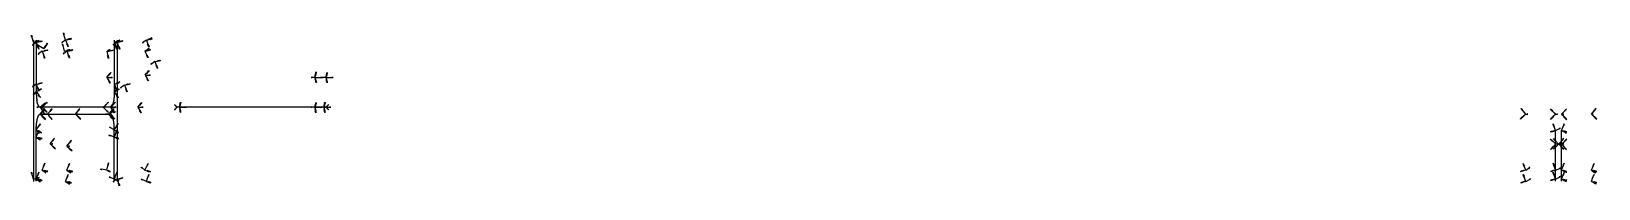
# Model space of a CAD drawing. Header units: millimetres. Extents: x -4561 to 16, y -105 to 107.
# Drawn here: x -4561 to -2455, y -105 to 107 of the extents above; entities that cross this region are included whole.
import ezdxf

# ---------------------------------------------------------------- set-up
doc = ezdxf.new("R2010")
doc.units = ezdxf.units.MM
for name, color, linetype in [('AutoDetect_13_22', 1, 'Continuous'), ('AutoDetect_14_21', 1, 'Continuous'), ('AutoDetect_15_20', 1, 'Continuous'), ('AutoDetect_16_19', 1, 'Continuous'), ('AutoDetect_1_25', 1, 'Continuous'), ('AutoDetect_1_29', 1, 'Continuous'), ('AutoDetect_1_32', 1, 'Continuous'), ('AutoDetect_22_23', 1, 'Continuous'), ('AutoDetect_23_24', 1, 'Continuous'), ('AutoDetect_2_28', 1, 'Continuous'), ('AutoDetect_3_26', 1, 'Continuous'), ('AutoDetect_3_27', 1, 'Continuous'), ('AutoDetect_3_30', 1, 'Continuous'), ('AutoDetect_4_31', 1, 'Continuous'), ('RIPPE_ID_GUID_499E99F3_AA39_41d1_B66C_D6CF131E3237', 1, 'Continuous')]:
    doc.layers.add(name, color=color, linetype=linetype)

# ---------------------------------------------------------------- blocks, each defined once
blk = doc.blocks.new('Kontrollpunkt')
at = {"color": 0}
for q in [(0, 6), (8, 0), (0, 0, 4)]:
    blk.add_line((0, 0), q, dxfattribs=at)
for points in [[(0.25, 8, -0.25), (-0.25, 8, -0.25), (-0.25, 8, 0.25), (0, 10, 0), (-0.25, 8, -0.25), (0.25, 8, 0.25), (0, 10, 0), (0.25, 8, -0.25), (0.25, 8, 0.25), (-0.25, 8, 0.25)], [(0.25, 6, -0.25), (-0.25, 6, -0.25), (-0.25, 6, 0.25), (0, 8, 0), (-0.25, 6, -0.25), (0.25, 6, 0.25), (0, 8, 0), (0.25, 6, -0.25), (0.25, 6, 0.25), (-0.25, 6, 0.25)], [(0.25, 0.25, 4), (-0.25, 0.25, 4), (-0.25, -0.25, 4), (0, 0, 6), (-0.25, 0.25, 4), (0.25, -0.25, 4), (0, 0, 6), (0.25, 0.25, 4), (0.25, -0.25, 4), (-0.25, -0.25, 4)], [(0.25, 0.25, 6), (-0.25, 0.25, 6), (-0.25, -0.25, 6), (0, 0, 8), (-0.25, 0.25, 6), (0.25, -0.25, 6), (0, 0, 8), (0.25, 0.25, 6), (0.25, -0.25, 6), (-0.25, -0.25, 6)], [(0.25, 0.25, 8), (-0.25, 0.25, 8), (-0.25, -0.25, 8), (0, 0, 10), (-0.25, 0.25, 8), (0.25, -0.25, 8), (0, 0, 10), (0.25, 0.25, 8), (0.25, -0.25, 8), (-0.25, -0.25, 8)], [(8, 0.25, -0.25), (8, 0.25, 0.25), (8, -0.25, 0.25), (10, 0, 0), (8, 0.25, 0.25), (8, -0.25, -0.25), (10, 0, 0), (8, 0.25, -0.25), (8, -0.25, -0.25), (8, -0.25, 0.25)]]:
    blk.add_polyline3d(points, dxfattribs=at)

msp = doc.modelspace()

# ---------------------------------------------------------------- linework, layer by layer
at = {"layer": 'AutoDetect_13_22', "color": 1}
msp.add_line((-2513, -94.9, -410.4), (-2513, -26.7, -410.4), dxfattribs=at)
at = {"layer": 'AutoDetect_14_21', "color": 1}
msp.add_line((-2505, -94.9, -410.4), (-2505, -26.7, -410.4), dxfattribs=at)
at = {"layer": 'AutoDetect_15_20', "color": 1}
msp.add_line((-2513, -4.7, -322.5), (-2513, -4.7, -388.4), dxfattribs=at)
at = {"layer": 'AutoDetect_16_19', "color": 1}
msp.add_line((-2505, -4.7, -322.5), (-2505, -4.7, -388.4), dxfattribs=at)
at = {"layer": 'AutoDetect_1_25', "color": 1}
msp.add_line((-4454.6, 4.7, -10.6), (-4549.1, 4.7, -389.4), dxfattribs=at)
for points, weights in [([(-4549.1, 4.7, -389.4), (-4551.8, 4.7, -400.4), (-4553.4, 13.8, -406.7)], [1, 0.821518194786, 0.860561089676]), ([(-4451.6, 8.6, 1.5), (-4453, 4.7, -3.9), (-4454.6, 4.7, -10.6)], [0.973982262089, 0.940530884774, 1])]:
    msp.add_rational_spline(points, weights, degree=2, dxfattribs=at)
at = {"layer": 'AutoDetect_1_29', "color": 1}
msp.add_line((-4449.4, 94.9, 10.4), (-4449.4, 25.7, 10.4), dxfattribs=at)
msp.add_rational_spline([(-4449.4, 25.7, 10.4), (-4449.4, 17, 10.4), (-4450.9, 10.9, 4.2), (-4451.2, 9.6, 3), (-4451.6, 8.6, 1.5)], [1, 0.923879532511, 1, 0.983348647737, 0.973982262089], degree=2, knots=[-0.957204, -0.957204, -0.957204, -0.1718058, -0.1718058, 0, 0, 0], dxfattribs=at)
at = {"layer": 'AutoDetect_1_32', "color": 1}
msp.add_line((-4554.3, 94.9, -410.4), (-4554.3, 25.7, -410.4), dxfattribs=at)
msp.add_rational_spline([(-4554.3, 25.7, -410.4), (-4554.3, 19.2, -410.4), (-4553.4, 13.8, -406.7)], [1, 0.885588586401, 0.860561089676], degree=2, dxfattribs=at)
at = {"layer": 'AutoDetect_22_23', "color": 1}
msp.add_line((-4165, 4.7, -90), (-4365, 4.7, -90), dxfattribs=at)
at = {"layer": 'AutoDetect_23_24', "color": 1}
msp.add_line((-4165, 4.7, -75), (-4365, 4.7, -75), dxfattribs=at)
at = {"layer": 'AutoDetect_2_28', "color": 1}
msp.add_line((-4557.9, 95, -425), (-4557.9, -95, -425), dxfattribs=at)
at = {"layer": 'AutoDetect_3_26', "color": 1}
msp.add_line((-4549.1, -4.7, -389.4), (-4454.6, -4.7, -10.6), dxfattribs=at)
msp.add_rational_spline([(-4553.3, -13.6, -406.5), (-4553.1, -12.1, -405.5), (-4552.8, -10.9, -404.2), (-4551.2, -4.7, -398.1), (-4549.1, -4.7, -389.4)], [0.973982262089, 0.983348647737, 1, 0.923879532511, 1], degree=2, knots=[-1.5707963, -1.5707963, -1.5707963, -1.3989905, -1.3989905, -0.6135923, -0.6135923, -0.6135923], dxfattribs=at)
msp.add_rational_spline([(-4454.6, -4.7, -10.6), (-4452.9, -4.7, -3.8), (-4451.5, -8.7, 1.8)], [1, 0.881012129857, 0.858701904205], degree=2, dxfattribs=at)
at = {"layer": 'AutoDetect_3_27', "color": 1}
msp.add_line((-4449.4, -94.9, 10.4), (-4449.4, -25.7, 10.4), dxfattribs=at)
msp.add_rational_spline([(-4449.4, -25.7, 10.4), (-4449.4, -15, 10.4), (-4451.5, -8.7, 1.8)], [1, 0.82609465133, 0.858701904205], degree=2, dxfattribs=at)
at = {"layer": 'AutoDetect_3_30', "color": 1}
msp.add_line((-4554.3, -94.9, -410.4), (-4554.3, -25.7, -410.4), dxfattribs=at)
msp.add_rational_spline([(-4554.3, -25.7, -410.4), (-4554.3, -19, -410.4), (-4553.3, -13.6, -406.5)], [1, 0.940530884774, 0.973982262089], degree=2, dxfattribs=at)
at = {"layer": 'AutoDetect_4_31', "color": 1}
msp.add_line((-4445.7, 95, 25), (-4445.7, -95, 25), dxfattribs=at)

# ---------------------------------------------------------------- block references
at = {"layer": 'AutoDetect_13_22', "color": 1, "extrusion": (-0.696364, -0.173649, 0.696364)}
for p, rotation in [((-582.1, -1997, 1468.8), 99.71836353150921), ((-525.5, -2040.8, 1503.4), 99.71836353150921), ((-518.9, -2008, 1480.1), 99.7183635315092)]:
    msp.add_blockref('Kontrollpunkt', p, dxfattribs=dict(at, rotation=rotation))
at = {"layer": 'AutoDetect_13_22', "color": 1, "extrusion": (-0.743283, -0.185349, 0.642788), "rotation": 103.7117900824684}
msp.add_blockref('Kontrollpunkt', (-540.2, -1919.1, 1648.6), dxfattribs=at)
at = {"layer": 'AutoDetect_13_22', "color": 1, "extrusion": (-0.642787, -0.185349, 0.743283), "rotation": 94.42234505614577}
msp.add_blockref('Kontrollpunkt', (-619.5, -2059, 1354.8), dxfattribs=at)
at = {"layer": 'AutoDetect_14_21', "color": 1, "extrusion": (0.696364, -0.173647, 0.696364), "rotation": 260.2815636992991}
for p in [(-632, 1393.5, -2025.5), (-695.3, 1382.5, -2014.2), (-688.6, 1349.7, -1990.9)]:
    msp.add_blockref('Kontrollpunkt', p, dxfattribs=at)
at = {"layer": 'AutoDetect_14_21', "color": 1, "extrusion": (0.642788, -0.185347, 0.743283), "rotation": 265.5775799374032}
msp.add_blockref('Kontrollpunkt', (-770.8, 1524.8, -1870.7), dxfattribs=at)
at = {"layer": 'AutoDetect_14_21', "color": 1, "extrusion": (0.743284, -0.185347, 0.642788), "rotation": 256.2881385459623}
msp.add_blockref('Kontrollpunkt', (-673.9, 1210.6, -2081.2), dxfattribs=at)
at = {"layer": 'AutoDetect_15_20', "color": 1, "extrusion": (-0.743283, -0.642788, 0.185348), "rotation": 80.89362475708899}
msp.add_blockref('Kontrollpunkt', (-1666.4, -690.1, 1838.1), dxfattribs=at)
at = {"layer": 'AutoDetect_15_20', "color": 1, "extrusion": (-0.696364, -0.696365, 0.173648)}
for p, rotation in [((-1773.6, -629.7, 1696.7), 80.14891422533061), ((-1773.6, -691.6, 1685.8), 80.1489142253306), ((-1742.5, -631.2, 1722.3), 80.14891422533061)]:
    msp.add_blockref('Kontrollpunkt', p, dxfattribs=dict(at, rotation=rotation))
at = {"layer": 'AutoDetect_15_20', "color": 1, "extrusion": (-0.642787, -0.743284, 0.185348), "rotation": 77.85525701179807}
msp.add_blockref('Kontrollpunkt', (-1871.6, -642.6, 1586), dxfattribs=at)
at = {"layer": 'AutoDetect_16_19', "color": 1, "extrusion": (0.696365, -0.696364, 0.173648), "rotation": 279.8510664585075}
for p in [(-1774.6, -13.5, -1797.6), (-1774.6, -75.5, -1808.6), (-1805.7, -15, -1772)]:
    msp.add_blockref('Kontrollpunkt', p, dxfattribs=at)
at = {"layer": 'AutoDetect_16_19', "color": 1, "extrusion": (0.743283, -0.642788, 0.185348), "rotation": 279.1063662891228}
msp.add_blockref('Kontrollpunkt', (-1616, 13.4, -1891.7), dxfattribs=at)
at = {"layer": 'AutoDetect_16_19', "color": 1, "extrusion": (0.642788, -0.743283, 0.185348), "rotation": 282.1446873576127}
msp.add_blockref('Kontrollpunkt', (-1924, -34.2, -1639.5), dxfattribs=at)
at = {"layer": 'AutoDetect_1_25', "color": 1, "extrusion": (0.528311, 0.656791, -0.538063), "rotation": 123.8990591893024}
msp.add_blockref('Kontrollpunkt', (3502.9, -1510.9, -2310.3), dxfattribs=at)
at = {"layer": 'AutoDetect_1_25', "color": 1, "extrusion": (0.537034, 0.650895, -0.536591), "rotation": 123.0382553755521}
for p in [(3430.6, -1476.8, -2341.9), (3439, -1528.2, -2383.5)]:
    msp.add_blockref('Kontrollpunkt', p, dxfattribs=at)
at = {"layer": 'AutoDetect_1_25', "color": 1, "extrusion": (0.713926, 0.609201, 0.34523), "rotation": 73.38501475554517}
msp.add_blockref('Kontrollpunkt', (2956.4, 828.1, -3379.3), dxfattribs=at)
at = {"layer": 'AutoDetect_1_25', "color": 1, "extrusion": (0.717689, 0.696364, 2.43024e-05), "rotation": 89.88933701578293}
for p in [(3169.5, -379.6, -3259.8), (3112.1, -49.3, -3200.7)]:
    msp.add_blockref('Kontrollpunkt', p, dxfattribs=at)
at = {"layer": 'AutoDetect_1_25', "color": 1, "extrusion": (0.662407, 0.704416, -0.254981), "rotation": 105.1710285591924}
msp.add_blockref('Kontrollpunkt', (3248.4, -787.5, -2944.8), dxfattribs=at)
at = {"layer": 'AutoDetect_1_25', "color": 1, "extrusion": (0.541899, 0.642788, -0.541451), "rotation": 122.8263955366688}
msp.add_blockref('Kontrollpunkt', (3380.8, -1569, -2372.3), dxfattribs=at)
at = {"layer": 'AutoDetect_1_29', "color": 1, "extrusion": (0.606308, 0.173648, -0.776039)}
for p, rotation in [((1313.4, -3293.2, -2689.8), 85.21790706568171), ((1304.5, -3255.8, -2668.9), 85.21790706568171), ((1259.4, -3305.2, -2699.6), 85.2179070656817)]:
    msp.add_blockref('Kontrollpunkt', p, dxfattribs=dict(at, rotation=rotation))
at = {"layer": 'AutoDetect_1_29', "color": 1, "extrusion": (0.736436, 0.210917, -0.642788), "rotation": 74.78937668664648}
msp.add_blockref('Kontrollpunkt', (1290.5, -2701.9, -3236.2), dxfattribs=at)
at = {"layer": 'AutoDetect_1_29', "color": 1, "extrusion": (0.445534, 0.210917, -0.870065), "rotation": 103.763678387546}
msp.add_blockref('Kontrollpunkt', (1980.3, -3492.1, -1943.8), dxfattribs=at)
at = {"layer": 'AutoDetect_1_29', "color": 1, "extrusion": (0.566719, 0.390731, -0.725368), "rotation": 93.69290831043728}
msp.add_blockref('Kontrollpunkt', (2546.7, -2639.4, -2519.1), dxfattribs=at)
at = {"layer": 'AutoDetect_1_32', "color": 1, "extrusion": (0.776039, 0.173648, 0.606308), "rotation": 103.7296999530042}
for p in [(1084.2, 2356.1, -3767.2), (1078.6, 2326.6, -3740.5), (1070.7, 2378.1, -3744.1), (1063.5, 2333.3, -3737.3), (1029.3, 2363.6, -3776.9)]:
    msp.add_blockref('Kontrollpunkt', p, dxfattribs=at)
at = {"layer": 'AutoDetect_1_32', "color": 1, "extrusion": (0.725368, 0.390731, 0.566719), "rotation": 101.234052115618}
msp.add_blockref('Kontrollpunkt', (2182.5, 1927.3, -3526.1), dxfattribs=at)
at = {"layer": 'AutoDetect_22_23', "color": 1, "extrusion": (0.185348, 0.743283, -0.642788), "rotation": 158.748914061104}
msp.add_blockref('Kontrollpunkt', (4066.6, -691.2, -683.7), dxfattribs=at)
at = {"layer": 'AutoDetect_22_23', "color": 1, "extrusion": (0.173648, 0.696364, -0.696364), "rotation": 160.2978477668322}
for p in [(4052.1, -730.8, -634.7), (4233.5, -796.4, -691.5), (4045.3, -763.7, -657.8)]:
    msp.add_blockref('Kontrollpunkt', p, dxfattribs=at)
at = {"layer": 'AutoDetect_22_23', "color": 1, "extrusion": (0.185348, 0.642788, -0.743283), "rotation": 158.7966587647459}
msp.add_blockref('Kontrollpunkt', (4017.7, -944.4, -675.1), dxfattribs=at)
at = {"layer": 'AutoDetect_23_24', "color": 1, "extrusion": (0.185348, 0.743283, 0.642788), "xscale": 0.5000000000000001, "yscale": 0.5000000000000001, "zscale": 0.5000000000000001, "rotation": 21.25108593889588}
msp.add_blockref('Kontrollpunkt', (4066.6, 564.8, -789.7), dxfattribs=at)
at = {"layer": 'AutoDetect_23_24', "color": 1, "extrusion": (0.173648, 0.696364, 0.696364), "xscale": 0.5000000000000001, "yscale": 0.5000000000000001, "zscale": 0.5000000000000001, "rotation": 19.70215223316774}
msp.add_blockref('Kontrollpunkt', (4052.1, 612.3, -749.6), dxfattribs=at)
at = {"layer": 'AutoDetect_23_24', "color": 2, "extrusion": (0.173648, 0.696364, 0.696364), "xscale": 0.5000000000000001, "yscale": 0.5000000000000001, "zscale": 0.5000000000000001}
for p, rotation in [((4233.5, 677.9, -806.4), 19.70215223316774), ((4045.3, 645.3, -772.7), 19.70215223316768)]:
    msp.add_blockref('Kontrollpunkt', p, dxfattribs=dict(at, rotation=rotation))
at = {"layer": 'AutoDetect_23_24', "color": 1, "extrusion": (0.185348, 0.642788, 0.743283), "xscale": 0.5, "yscale": 0.5, "zscale": 0.5, "rotation": 21.20334123525414}
msp.add_blockref('Kontrollpunkt', (4017.7, 834, -797.7), dxfattribs=at)
at = {"layer": 'AutoDetect_2_28', "color": 1, "extrusion": (0.606308, 0.173648, -0.776039)}
for p in [(1334.4, -3611.5, -2396.7), (1343.4, -3648.8, -2417.7), (1166.5, -3688.1, -2449.7)]:
    msp.add_blockref('Kontrollpunkt', p, dxfattribs=at)
at = {"layer": 'AutoDetect_2_28', "color": 1, "extrusion": (0.510885, 0.770261, -0.381699)}
msp.add_blockref('Kontrollpunkt', (3832.9, -1274.7, -2116.3), dxfattribs=at)
at = {"layer": 'AutoDetect_2_28', "color": 1, "extrusion": (0.736436, 0.210917, -0.642788)}
msp.add_blockref('Kontrollpunkt', (1320.3, -3102.1, -3035.8), dxfattribs=at)
at = {"layer": 'AutoDetect_3_26', "color": 1, "extrusion": (0.723021, -0.636689, 0.268083), "rotation": 283.2827655884926}
for p in [(-3009.9, 539.3, -3390.5), (-2978.6, 553.6, -3349.5), (-3031, 581.8, -3340.7), (-3018.4, 504.2, -3342.7)]:
    msp.add_blockref('Kontrollpunkt', p, dxfattribs=at)
at = {"layer": 'AutoDetect_3_26', "color": 1, "extrusion": (0.722301, -0.690169, 0.044134), "rotation": 272.4147735009217}
msp.add_blockref('Kontrollpunkt', (-3146.1, -244, -3299.7), dxfattribs=at)
at = {"layer": 'AutoDetect_3_26', "color": 1, "extrusion": (0.65769, -0.703382, -0.269625), "rotation": 253.0664605964452}
msp.add_blockref('Kontrollpunkt', (-3318.9, -1172.6, -2887.7), dxfattribs=at)
at = {"layer": 'AutoDetect_3_26', "color": 1, "extrusion": (0.63367, -0.696364, -0.336956), "rotation": 248.6733587019732}
msp.add_blockref('Kontrollpunkt', (-3299.7, -1028.7, -2814.2), dxfattribs=at)
at = {"layer": 'AutoDetect_3_26', "color": 1, "extrusion": (0.537034, -0.650895, -0.536591), "rotation": 235.605776897262}
msp.add_blockref('Kontrollpunkt', (-3439, -1528.2, -2383.5), dxfattribs=at)
at = {"layer": 'AutoDetect_3_27', "color": 1, "extrusion": (0.566719, -0.390731, -0.725368), "rotation": 266.3070916895627}
msp.add_blockref('Kontrollpunkt', (-2546.7, -2639.4, -2519.1), dxfattribs=at)
at = {"layer": 'AutoDetect_3_27', "color": 1, "extrusion": (0.606308, -0.173648, -0.776039), "rotation": 274.7820929343183}
for p in [(-1259.4, -3305.2, -2699.6), (-1313.4, -3293.2, -2689.8), (-1304.5, -3255.8, -2668.9)]:
    msp.add_blockref('Kontrollpunkt', p, dxfattribs=at)
at = {"layer": 'AutoDetect_3_27', "color": 1, "extrusion": (0.445534, -0.210917, -0.870065), "rotation": 256.236321612454}
msp.add_blockref('Kontrollpunkt', (-1980.3, -3492.1, -1943.8), dxfattribs=at)
at = {"layer": 'AutoDetect_3_27', "color": 1, "extrusion": (0.736436, -0.210917, -0.642788), "rotation": 285.2106233133535}
msp.add_blockref('Kontrollpunkt', (-1290.5, -2701.9, -3236.2), dxfattribs=at)
at = {"layer": 'AutoDetect_3_30', "color": 1, "extrusion": (0.725368, -0.390731, 0.566719), "rotation": 258.7659478843819}
msp.add_blockref('Kontrollpunkt', (-2182.5, 1927.3, -3526.1), dxfattribs=at)
at = {"layer": 'AutoDetect_3_30', "color": 1, "extrusion": (0.776039, -0.173648, 0.606308)}
for p, rotation in [((-1029.3, 2363.6, -3776.9), 256.2703000469958), ((-1084.2, 2356.1, -3767.2), 256.2703000469958), ((-1070.7, 2378.1, -3744.1), 256.2703000469957), ((-1063.5, 2333.3, -3737.3), 256.2703000469958), ((-1078.6, 2326.6, -3740.5), 256.2703000469958)]:
    msp.add_blockref('Kontrollpunkt', p, dxfattribs=dict(at, rotation=rotation))
at = {"layer": 'AutoDetect_4_31', "color": 1, "extrusion": (0.776039, 0.173648, 0.606308), "rotation": 103.7296999530042}
for p in [(1060.6, 2638.1, -3418.9), (1054.9, 2608.7, -3392.2), (1024.1, 2611.5, -3384), (1002.3, 2671.7, -3396.9), (881, 2662.5, -3450.9)]:
    msp.add_blockref('Kontrollpunkt', p, dxfattribs=at)
at = {"layer": 'RIPPE_ID_GUID_499E99F3_AA39_41d1_B66C_D6CF131E3237', "color": 2, "extrusion": (-0.707107, 0.707107, 0), "xscale": 0.5000000000000001, "yscale": 0.5000000000000001, "zscale": 0.5000000000000001, "rotation": 270}
for p in [(3083.2, -90, 3089.8), (3083.2, -75, 3089.8)]:
    msp.add_blockref('Kontrollpunkt', p, dxfattribs=at)
at = {"layer": 'RIPPE_ID_GUID_499E99F3_AA39_41d1_B66C_D6CF131E3237', "color": 2, "extrusion": (0.707107, 0.707107, 0), "xscale": 0.5000000000000001, "yscale": 0.5000000000000001, "zscale": 0.5000000000000001, "rotation": 90}
for p in [(2948.4, -90, -2941.8), (2948.4, -75, -2941.8)]:
    msp.add_blockref('Kontrollpunkt', p, dxfattribs=at)

doc.saveas('drawing.dxf')
